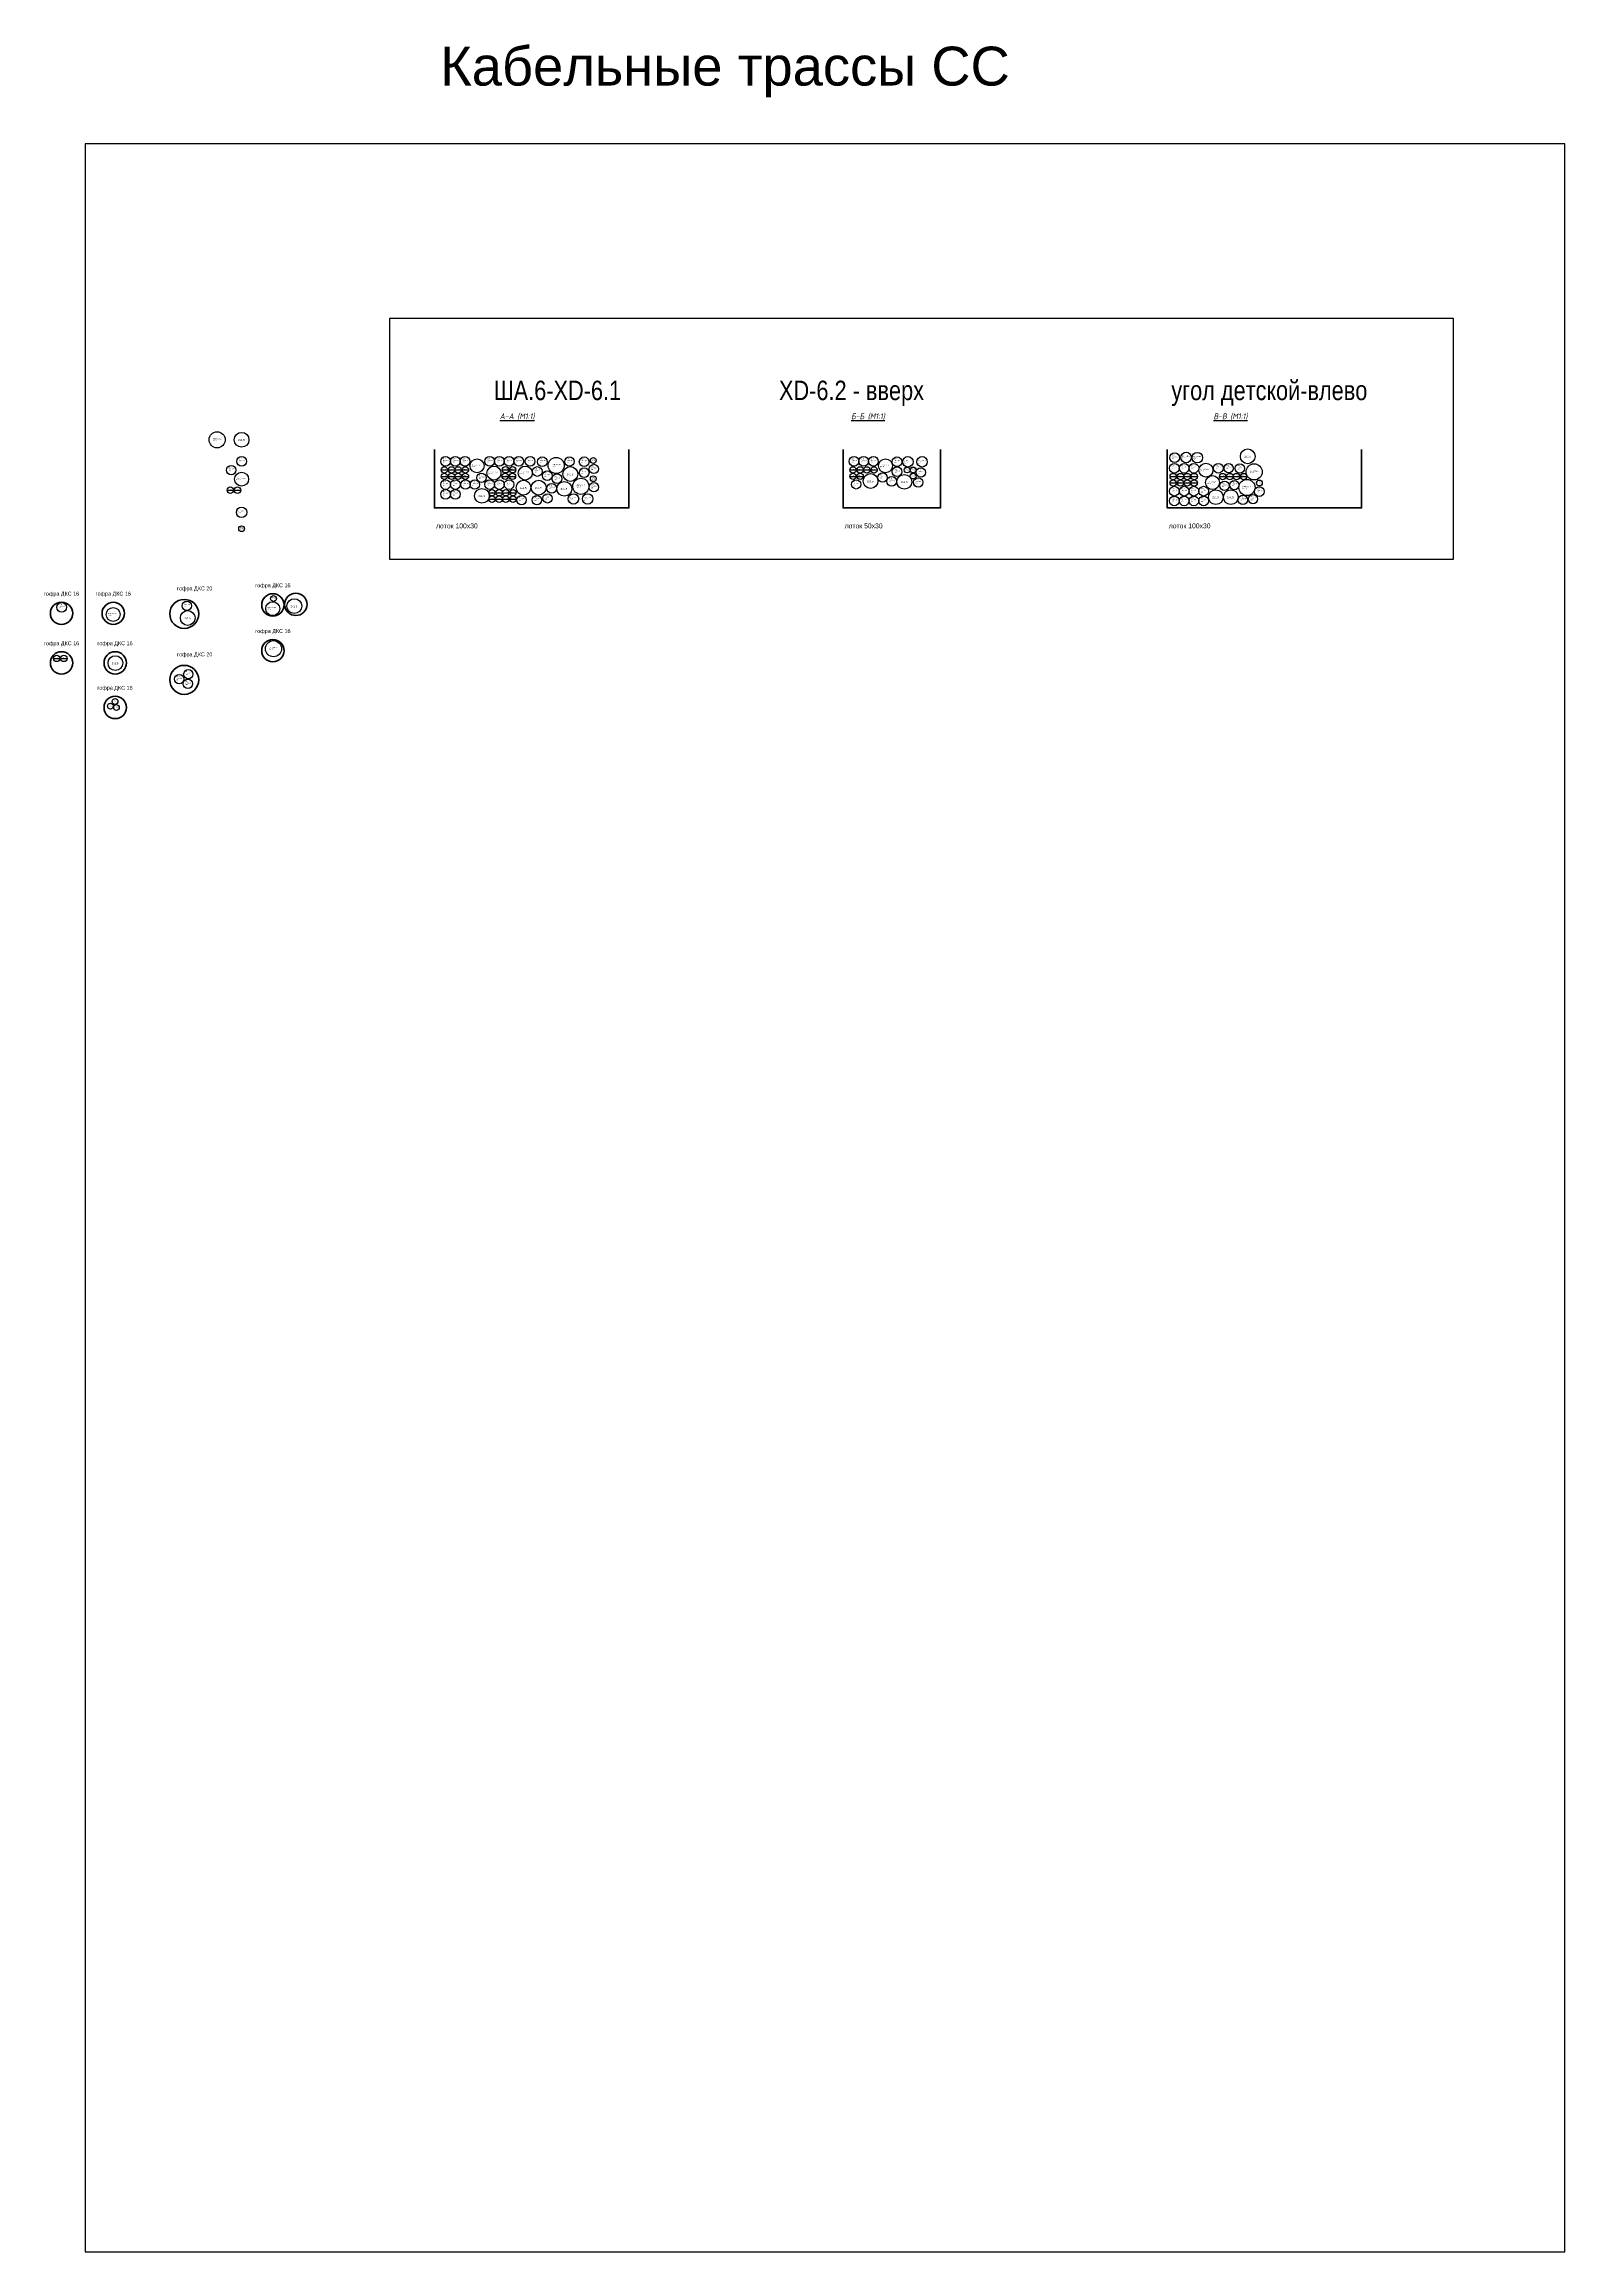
# Model space of a CAD drawing. Header units: millimetres. Extents: x -14566 to 16488, y -7315 to 17206.
# Drawn here: x -6710 to -5928, y -7315 to -6180 of the extents above; entities that cross this region are included whole.
import ezdxf

# ---------------------------------------------------------------- set-up
doc = ezdxf.new("R2010")
doc.units = ezdxf.units.MM
for name, color, linetype in [('05 Слаботочка', 7, 'Continuous'), ('06 Авт-ка климата', 7, 'Continuous'), ('07 Авт-ка общая', 7, 'Continuous'), ('08 Пож. и техн. сигн.', 7, 'Continuous'), ('13 Трассы и коробки слаботочки', 7, 'Continuous')]:
    doc.layers.add(name, color=color, linetype=linetype)
doc.layers.add('100 noprint', color=2, linetype='Continuous', plot=False)
doc.styles.get("Standard").update_dxf_attribs({"font": 'arial.ttf'})
doc.styles.add('ГОСТ-ISOCPEUR', font='isocpeui.ttf', dxfattribs={"width": 0.8})

msp = doc.modelspace()

# ---------------------------------------------------------------- linework, layer by layer
at = {"layer": '05 Слаботочка', "color": 6}
for p, q in [((-6506, -6399.2), (-6499, -6399.2)), ((-6498.9, -6399.2), (-6491.9, -6399.2)), ((-6474.6, -6399.1), (-6467.6, -6399.1)), ((-6295.9, -6399.2), (-6288.9, -6399.2)), ((-6288.8, -6399.2), (-6281.8, -6399.2)), ((-6506, -6402.5), (-6499, -6402.5)), ((-6498.9, -6402.5), (-6491.9, -6402.5)), ((-6481.6, -6410.9), (-6474.6, -6410.9)), ((-6474.8, -6402.5), (-6467.8, -6402.5)), ((-6474.5, -6410.9), (-6467.5, -6410.9)), ((-6295.9, -6402.5), (-6288.9, -6402.5)), ((-6131.1, -6402.6), (-6124.1, -6402.6)), ((-6131.1, -6405.9), (-6124.1, -6405.9)), ((-6124, -6402.6), (-6117, -6402.6)), ((-6124, -6405.9), (-6117, -6405.9)), ((-6105.8, -6402.6), (-6098.8, -6402.6)), ((-6098.7, -6402.6), (-6091.7, -6402.6)), ((-6481.6, -6414.2), (-6474.6, -6414.2)), ((-6474.5, -6414.2), (-6467.5, -6414.2)), ((-6705.4, -6496.1), (-6698.4, -6496.1))]:
    msp.add_line(p, q, dxfattribs=at)
for centre, radius in [((-6503.8, -6394.8), 2.5), ((-6504.4, -6399.2), 1.65), ((-6504.4, -6402.5), 1.65), ((-6500.7, -6399.2), 1.65), ((-6500.7, -6402.5), 1.65), ((-6498.8, -6394.8), 2.5), ((-6497.3, -6399.2), 1.65), ((-6497.3, -6402.5), 1.65), ((-6493.8, -6394.8), 2.5), ((-6493.6, -6399.2), 1.65), ((-6493.6, -6402.5), 1.65), ((-6487.6, -6397.1), 3.58), ((-6485.3, -6403.2), 2.4), ((-6481.1, -6394.8), 2.5), ((-6478.9, -6400.8), 3.58), ((-6476.1, -6394.8), 2.5), ((-6473.1, -6402.5), 1.65), ((-6473, -6399.1), 1.65), ((-6471.1, -6394.8), 2.5), ((-6469.4, -6402.5), 1.65), ((-6469.3, -6399.1), 1.65), ((-6466.1, -6394.8), 2.5), ((-6462.8, -6400.8), 3.58), ((-6460.3, -6394.8), 2.5), ((-6293.7, -6394.8), 2.5), ((-6294.2, -6399.2), 1.65), ((-6294.2, -6402.5), 1.65), ((-6290.5, -6399.2), 1.65), ((-6290.5, -6402.5), 1.65), ((-6288.7, -6394.8), 2.5), ((-6287.1, -6399.2), 1.65), ((-6283.7, -6394.8), 2.5), ((-6283.4, -6399.2), 1.65), ((-6279, -6403.1), 2.4), ((-6277.5, -6397.1), 3.58), ((-6128.9, -6398.3), 2.5), ((-6123.9, -6398.3), 2.5), ((-6118.9, -6398.3), 2.5), ((-6112.7, -6399.3), 3.58), ((-6106.3, -6398.3), 2.5), ((-6101, -6398.3), 2.4), ((-6503.8, -6406.7), 2.5), ((-6503.8, -6411.7), 2.5), ((-6498.8, -6406.7), 2.5), ((-6498.8, -6411.7), 2.5), ((-6493.6, -6406.7), 2.4), ((-6488.8, -6406.7), 2.4), ((-6485.1, -6412.5), 3.8), ((-6481.1, -6406.7), 2.5), ((-6479.9, -6410.9), 1.65), ((-6476.1, -6406.7), 2.5), ((-6476.2, -6410.9), 1.65), ((-6472.8, -6410.9), 1.65), ((-6471.1, -6406.7), 2.5), ((-6469.1, -6410.9), 1.65), ((-6463.7, -6408.3), 3.8), ((-6455.9, -6408.3), 3.8), ((-6292.6, -6406.6), 2.4), ((-6285.2, -6404.9), 3.8), ((-6128.9, -6410.1), 2.5), ((-6129.5, -6402.6), 1.65), ((-6129.5, -6405.9), 1.65), ((-6125.8, -6402.6), 1.65), ((-6125.8, -6405.9), 1.65), ((-6123.9, -6410.1), 2.5), ((-6122.4, -6402.6), 1.65), ((-6122.4, -6405.9), 1.65), ((-6118.9, -6410.1), 2.5), ((-6118.7, -6402.6), 1.65), ((-6118.7, -6405.9), 1.65), ((-6113.9, -6410.1), 2.5), ((-6109.3, -6405.7), 3.58), ((-6107.6, -6413.2), 3.8), ((-6104.1, -6402.6), 1.65), ((-6103.1, -6407.3), 2.4), ((-6099.9, -6413.2), 3.8), ((-6100.4, -6402.6), 1.65), ((-6098.1, -6407), 2.4), ((-6097, -6402.6), 1.65), ((-6093.3, -6402.6), 1.65), ((-6479.9, -6414.2), 1.65), ((-6476.2, -6414.2), 1.65), ((-6472.8, -6414.2), 1.65), ((-6469.1, -6414.2), 1.65), ((-6464.7, -6414.7), 2.4), ((-6456.8, -6414.7), 2.4), ((-6128.9, -6415.1), 2.5), ((-6123.9, -6415.1), 2.5), ((-6118.9, -6415.1), 2.5), ((-6113.9, -6415.1), 2.5), ((-6701.2, -6469.8), 2.5), ((-6592.7, -6470.5), 3.58), ((-6592.3, -6465.3), 1.5), ((-6581.6, -6469.2), 3.8), ((-6674.8, -6473.5), 3.58), ((-6703.8, -6496.1), 1.65), ((-6700.1, -6496.1), 1.65)]:
    msp.add_circle(centre, radius, dxfattribs=at)
at = {"layer": '06 Авт-ка климата', "color": 5}
for centre, radius in [((-6091.2, -6392.2), 3.8), ((-6456.6, -6400), 2.5), ((-6454, -6395), 2.5), ((-6451.5, -6402.1), 2.5), ((-6446.9, -6396.9), 4.15), ((-6439.6, -6401.3), 3.8), ((-6440.1, -6394.9), 2.4), ((-6271.6, -6395), 2.5), ((-6271.6, -6400.1), 2.5), ((-6128.8, -6392.9), 2.5), ((-6095.3, -6398.4), 2.4), ((-6087.9, -6400.2), 4.15), ((-6451.3, -6413.8), 2.4), ((-6449.2, -6408.6), 2.5), ((-6446.5, -6403.7), 2.5), ((-6442.7, -6408.9), 3.8), ((-6434.2, -6407.6), 4.15), ((-6274.3, -6405), 2.5), ((-6267.8, -6405.3), 3.8), ((-6093.7, -6414.6), 2.4), ((-6091.6, -6408.2), 4.15), ((-6088.5, -6414.2), 2.4), ((-6085.2, -6410.3), 2.5), ((-6636.9, -6469), 2.4), ((-6636.4, -6475.3), 3.8), ((-6592.3, -6491.1), 4.15), ((-6673.6, -6498.5), 3.8)]:
    msp.add_circle(centre, radius, dxfattribs=at)
at = {"layer": '07 Авт-ка общая'}
for centre in [(-6432.5, -6395), (-6432.5, -6400.6)]:
    msp.add_circle(centre, 2.5, dxfattribs=at)
at = {"layer": '08 Пож. и техн. сигн.', "color": 1}
for centre, radius in [((-6427.5, -6398.7), 2.4), ((-6427.8, -6394.3), 1.5), ((-6266, -6395), 2.7), ((-6266.4, -6399.2), 1.5), ((-6263.3, -6399.2), 1.5), ((-6263.3, -6402.3), 1.5), ((-6259.4, -6400.5), 2.4), ((-6258.7, -6395), 2.7), ((-6122.9, -6392.8), 2.7), ((-6117.1, -6392.9), 2.7), ((-6438, -6414.1), 2.7), ((-6430.7, -6414.1), 2.7), ((-6427.5, -6408.1), 2.4), ((-6427.8, -6403.7), 1.5), ((-6260.7, -6405.6), 2.4), ((-6085.2, -6405.9), 1.5), ((-6636.1, -6504.2), 2.4), ((-6640.8, -6506.7), 2.4), ((-6636.3, -6509.1), 2.4), ((-6676.2, -6520.6), 1.5), ((-6673.8, -6518.2), 1.5), ((-6673.1, -6521.3), 1.5)]:
    msp.add_circle(centre, radius, dxfattribs=at)
at = {"layer": '100 noprint'}
msp.add_line((-6616.2, -6409.6), (-6609.2, -6409.6), dxfattribs=at)
msp.add_lwpolyline([(-6689.1, -6231.6), (-6689.1, -7315.2), (-5928.1, -7315.2), (-5928.1, -6231.6)], close=True, dxfattribs=at)
at = {"layer": '100 noprint', "color": 3}
msp.add_lwpolyline([(-6532.6, -6321.3), (-6532.6, -6445.1), (-5985.3, -6445.1), (-5985.3, -6321.3)], close=True, dxfattribs=at)
at = {"layer": '100 noprint'}
for centre, radius in [((-6621.3, -6383.7), 4.15), ((-6608.7, -6383.7), 3.8), ((-6614, -6399.3), 2.4), ((-6608.7, -6403.9), 3.58), ((-6608.7, -6394.8), 2.5), ((-6614.5, -6409.6), 1.65), ((-6610.8, -6409.6), 1.65), ((-6608.7, -6429.4), 1.5)]:
    msp.add_circle(centre, radius, dxfattribs=at)
at = {"layer": '100 noprint', "color": 1}
msp.add_circle((-6608.7, -6421), 2.7, dxfattribs=at)
at = {"layer": '13 Трассы и коробки слаботочки', "lineweight": 40}
for points in [[(-6509.5, -6388.7), (-6509.5, -6418.7), (-6409.5, -6418.7), (-6409.5, -6388.7)], [(-6299.3, -6388.7), (-6299.3, -6418.7), (-6249.3, -6418.7), (-6249.3, -6388.7)], [(-6132.6, -6388.7), (-6132.6, -6418.7), (-6032.6, -6418.7), (-6032.6, -6388.7)]]:
    msp.add_lwpolyline(points, dxfattribs=at)
for centre, radius in [((-6701.3, -6472.9), 5.75), ((-6674.7, -6472.9), 5.75), ((-6638.2, -6473.2), 7.45), ((-6592.6, -6468.6), 5.75), ((-6580.8, -6468.3), 5.75), ((-6592.6, -6492.1), 5.75), ((-6701.3, -6498.4), 5.75), ((-6673.7, -6498.4), 5.75), ((-6638.2, -6507.1), 7.45), ((-6673.7, -6521.3), 5.75)]:
    msp.add_circle(centre, radius, dxfattribs=at)

# ---------------------------------------------------------------- texts
at = {"layer": '05 Слаботочка', "color": 6, "width": 0.8}
for p in [(-6487, -6413.1), (-6465.6, -6409), (-6457.8, -6409), (-6287.1, -6405.5), (-6109.4, -6413.8), (-6101.8, -6413.8), (-6583.5, -6469.8)]:
    msp.add_text('2x1.5', height=1, dxfattribs=at).set_placement(p)
at = {"layer": '05 Слаботочка', "color": 6, "width": 2.817, "attachment_point": 1}
for s, insert, char_height in [('{UTP 4х2х0,52 мм}', (-6505.1, -6393.2), 0.5), ('{Аудиошнур}', (-6504.2, -6398.6), 0.5), ('{UTP 4х2х0,52 мм}', (-6500.1, -6393.2), 0.5), ('{Аудиошнур}', (-6497.1, -6398.6), 0.5), ('{UTP 4х2х0,52 мм}', (-6495.1, -6393.2), 0.5), ('{РК75-4,9-312А (RG-6)}', (-6490.5, -6396.4), 0.5), ('{UTP 4х2х0,52 мм}', (-6482.4, -6393.2), 0.5), ('{РК75-4,9-312А (RG-6)}', (-6481.8, -6400), 0.5), ('{UTP 4х2х0,52 мм}', (-6477.4, -6393.2), 0.5), ('{Аудиошнур}', (-6472.9, -6398.5), 0.5), ('{UTP 4х2х0,52 мм}', (-6472.4, -6393.2), 0.5), ('{UTP 4х2х0,52 мм}', (-6467.4, -6393.2), 0.5), ('{РК75-4,9-312А (RG-6)}', (-6465.7, -6400), 0.5), ('{UTP 4х2х0,52 мм}', (-6461.6, -6393.2), 0.5), ('{UTP 4х2х0,52 мм}', (-6295, -6393.2), 0.5), ('{Аудиошнур}', (-6294.1, -6398.6), 0.5), ('{UTP 4х2х0,52 мм}', (-6290, -6393.2), 0.5), ('{Аудиошнур}', (-6287, -6398.6), 0.5), ('{UTP 4х2х0,52 мм}', (-6285, -6393.2), 0.5), ('{РК75-4,9-312А (RG-6)}', (-6280.4, -6396.4), 0.5), ('{UTP 4х2х0,52 мм}', (-6130.2, -6396.6), 0.5), ('{UTP 4х2х0,52 мм}', (-6125.2, -6396.6), 0.5), ('{UTP 4х2х0,52 мм}', (-6120.2, -6396.6), 0.5), ('{РК75-4,9-312А (RG-6)}', (-6115.6, -6398.5), 0.5), ('{UTP 4х2х0,52 мм}', (-6107.6, -6396.6), 0.5), ('{UTP 2х2х0,52 мм}', (-6102.3, -6396.6), 0.5), ('{UTP 4х2х0,52 мм}', (-6505.1, -6405.1), 0.5), ('{UTP 4х2х0,52 мм}', (-6505.1, -6410.1), 0.5), ('{Аудиошнур}', (-6504.2, -6401.9), 0.5), ('{UTP 4х2х0,52 мм}', (-6500.1, -6405.1), 0.5), ('{UTP 4х2х0,52 мм}', (-6500.1, -6410.1), 0.5), ('{Аудиошнур}', (-6497.1, -6401.9), 0.5), ('{UTP 2х2х0,52 мм}', (-6494.9, -6405.1), 0.5), ('{UTP 2х2х0,52 мм}', (-6490.1, -6405.1), 0.5), ('{UTP 2х2х0,52 мм}', (-6486.6, -6401.6), 0.5), ('{UTP 4х2х0,52 мм}', (-6482.4, -6405), 0.5), ('{Аудиошнур}', (-6479.8, -6410.4), 0.5), ('{UTP 4х2х0,52 мм}', (-6477.4, -6405), 0.5), ('{Аудиошнур}', (-6473, -6401.9), 0.5), ('{Аудиошнур}', (-6472.7, -6410.4), 0.5), ('{UTP 4х2х0,52 мм}', (-6472.4, -6405), 0.5), ('{Аудиошнур}', (-6294.1, -6401.9), 0.5), ('{UTP 2х2х0,52 мм}', (-6293.9, -6405), 0.5), ('{UTP 2х2х0,52 мм}', (-6280.3, -6401.4), 0.5), ('{UTP 4х2х0,52 мм}', (-6130.2, -6408.5), 0.5), ('{Аудиошнур}', (-6129.3, -6402), 0.5), ('{Аудиошнур}', (-6129.3, -6405.3), 0.5), ('{UTP 4х2х0,52 мм}', (-6125.2, -6408.5), 0.5), ('{Аудиошнур}', (-6122.2, -6402), 0.5), ('{Аудиошнур}', (-6122.2, -6405.3), 0.5), ('{UTP 4х2х0,52 мм}', (-6120.2, -6408.5), 0.5), ('{UTP 4х2х0,52 мм}', (-6115.2, -6408.5), 0.5), ('{РК75-4,9-312А (RG-6)}', (-6112.2, -6405), 0.5), ('{UTP 2х2х0,52 мм}', (-6104.4, -6405.7), 0.5), ('{Аудиошнур}', (-6104, -6402), 0.5), ('{UTP 2х2х0,52 мм}', (-6099.4, -6405.3), 0.5), ('{Аудиошнур}', (-6096.9, -6402), 0.5), ('{Аудиошнур}', (-6479.8, -6413.7), 0.5), ('{Аудиошнур}', (-6472.7, -6413.7), 0.5), ('{UTP 2х2х0,52 мм}', (-6466, -6413), 0.5), ('{UTP 2х2х0,52 мм}', (-6458.1, -6413), 0.5), ('{UTP 4х2х0,52 мм}', (-6130.2, -6413.5), 0.5), ('{UTP 4х2х0,52 мм}', (-6125.2, -6413.5), 0.5), ('{UTP 4х2х0,52 мм}', (-6120.2, -6413.5), 0.5), ('{UTP 4х2х0,52 мм}', (-6115.2, -6413.5), 0.5), ('{UTP 4х2х0,52 мм}', (-6702.5, -6468.1), 0.5), ('{КСПВ 2х0,50 мм}', (-6593.2, -6464.5), 0.4), ('{РК75-4,9-312А (RG-6)}', (-6677.7, -6472.7), 0.5), ('{РК75-4,9-312А (RG-6)}', (-6595.6, -6469.7), 0.5), ('{Аудиошнур}', (-6703.7, -6495.6), 0.5)]:
    msp.add_mtext(s, dxfattribs=dict(at, insert=insert, char_height=char_height))
at = {"layer": '06 Авт-ка климата', "color": 5, "width": 0.8}
for p in [(-6441.5, -6401.9), (-6093.1, -6392.8), (-6444.6, -6409.5), (-6269.6, -6405.9), (-6638.3, -6475.9), (-6675.5, -6499.1)]:
    msp.add_text('2x1.5', height=1, dxfattribs=at).set_placement(p)
at = {"layer": '06 Авт-ка климата', "color": 5, "char_height": 0.5, "width": 2.817, "attachment_point": 1}
for s, insert in [('{UTP 4х2х0,52 мм}', (-6457.9, -6398.3)), ('{UTP 4х2х0,52 мм}', (-6455.3, -6393.3)), ('{UTP 4х2х0,52 мм}', (-6452.8, -6400.5)), ('{КВВГнг(А)-LS 5х0,75}', (-6449, -6396.1)), ('{UTP 2х2х0,52 мм}', (-6441.4, -6393.3)), ('{UTP 4х2х0,52 мм}', (-6272.9, -6398.5)), ('{UTP 4х2х0,52 мм}', (-6272.8, -6393.3)), ('{UTP 4х2х0,52 мм}', (-6130, -6391.3)), ('{UTP 2х2х0,52 мм}', (-6096.5, -6396.7)), ('{КВВГнг(А)-LS 5х0,75}', (-6090.1, -6399.5)), ('{UTP 2х2х0,52 мм}', (-6452.6, -6412.1)), ('{UTP 4х2х0,52 мм}', (-6450.5, -6406.9)), ('{UTP 4х2х0,52 мм}', (-6447.8, -6402.1)), ('{КВВГнг(А)-LS 5х0,75}', (-6436.4, -6406.8)), ('{UTP 4х2х0,52 мм}', (-6275.6, -6403.3)), ('{КВВГнг(А)-LS 5х0,75}', (-6093.8, -6407.5)), ('{UTP 4х2х0,52 мм}', (-6086.5, -6408.6)), ('{UTP 2х2х0,52 мм}', (-6094.9, -6413)), ('{UTP 2х2х0,52 мм}', (-6089.8, -6412.6)), ('{UTP 2х2х0,52 мм}', (-6638.2, -6467.3)), ('{КВВГнг(А)-LS 5х0,75}', (-6594.5, -6490.3))]:
    msp.add_mtext(s, dxfattribs=dict(at, insert=insert))
at = {"layer": '07 Авт-ка общая', "char_height": 0.5, "width": 2.817, "attachment_point": 1}
for insert in [(-6433.8, -6393.3), (-6433.8, -6399)]:
    msp.add_mtext('{UTP 4х2х0,52 мм}', dxfattribs=dict(at, insert=insert))
at = {"layer": '08 Пож. и техн. сигн.', "color": 1, "width": 2.817, "attachment_point": 1}
for s, insert, char_height in [('{UTP 2х2х0,52 мм}', (-6428.8, -6397), 0.5), ('{КСПВ 2х0,50 мм}', (-6428.6, -6393.5), 0.4), ('{КПСнг(А)-FRLS 1x2x0,5 мм}', (-6268.1, -6394.2), 0.4), ('{КСПВ 2х0,50 мм}', (-6267.3, -6398.3), 0.4), ('{КСПВ 2х0,50 мм}', (-6264.2, -6398.3), 0.4), ('{КПСнг(А)-FRLS 1x2x0,5 мм}', (-6260.8, -6394.2), 0.4), ('{UTP 2х2х0,52 мм}', (-6260.7, -6398.9), 0.5), ('{КПСнг(А)-FRLS 1x2x0,5 мм}', (-6125, -6391.9), 0.4), ('{КПСнг(А)-FRLS 1x2x0,5 мм}', (-6119.2, -6392.1), 0.4), ('{UTP 2х2х0,52 мм}', (-6428.8, -6406.4), 0.5), ('{КСПВ 2х0,50 мм}', (-6428.6, -6402.9), 0.4), ('{КСПВ 2х0,50 мм}', (-6264.2, -6401.4), 0.4), ('{UTP 2х2х0,52 мм}', (-6262, -6404), 0.5), ('{КСПВ 2х0,50 мм}', (-6086.1, -6405), 0.4), ('{КПСнг(А)-FRLS 1x2x0,5 мм}', (-6440.1, -6413.2), 0.4), ('{КПСнг(А)-FRLS 1x2x0,5 мм}', (-6432.8, -6413.2), 0.4), ('{UTP 2х2х0,52 мм}', (-6637.3, -6502.5), 0.5), ('{UTP 2х2х0,52 мм}', (-6642.1, -6505.1), 0.5), ('{UTP 2х2х0,52 мм}', (-6637.6, -6507.5), 0.5), ('{КСПВ 2х0,50 мм}', (-6677.1, -6519.8), 0.4), ('{КСПВ 2х0,50 мм}', (-6674.7, -6517.4), 0.4), ('{КСПВ 2х0,50 мм}', (-6674, -6520.5), 0.4)]:
    msp.add_mtext(s, dxfattribs=dict(at, insert=insert, char_height=char_height))
at = {"layer": '100 noprint'}
msp.add_text('Кабельные трассы СС', height=20, dxfattribs=at).set_placement((-6506.6, -6201.6))
at = {"layer": '100 noprint', "width": 0.8}
for s, height, p in [('ША.6-XD-6.1', 10, (-6479, -6363.3)), ('XD-6.2 - вверх', 10, (-6332.3, -6363.3)), ('угол детской-влево', 10, (-6130.5, -6363.3)), ('2x1.5', 1, (-6610.5, -6384.3))]:
    msp.add_text(s, height=height, dxfattribs=at).set_placement(p)
at = {"layer": '100 noprint', "width": 2.817, "attachment_point": 1}
for s, insert, char_height in [('{КВВГнг(А)-LS 5х0,75}', (-6623.4, -6382.9), 0.5), ('{UTP 2х2х0,52 мм}', (-6615.2, -6397.6), 0.5), ('{UTP 4х2х0,52 мм}', (-6609.9, -6393.2), 0.5), ('{Аудиошнур}', (-6614.4, -6409), 0.5), ('{РК75-4,9-312А (RG-6)}', (-6611.5, -6403.1), 0.5), ('{КСПВ 2х0,50 мм}', (-6609.5, -6428.6), 0.4)]:
    msp.add_mtext(s, dxfattribs=dict(at, insert=insert, char_height=char_height))
at = {"layer": '100 noprint', "color": 1, "insert": (-6610.7, -6420.1), "char_height": 0.4, "width": 2.817, "attachment_point": 1}
msp.add_mtext('{КПСнг(А)-FRLS 1x2x0,5 мм}', dxfattribs=at)
at = {"layer": '13 Трассы и коробки слаботочки', "width": 0.8}
for s, height, p in [('лоток 100х30', 2.5, (-6508.7, -6429.2)), ('лоток 50х30', 2.5, (-6298.5, -6429.2)), ('лоток 100х30', 2.5, (-6131.8, -6429.2)), ('гофра ДКС 16', 2, (-6601.7, -6459.5)), ('гофра ДКС 16', 2, (-6710.4, -6463.8)), ('гофра ДКС 16', 2, (-6683.8, -6463.8)), ('гофра ДКС 20', 2, (-6641.9, -6461.1)), ('гофра ДКС 16', 2, (-6710.4, -6489.3)), ('гофра ДКС 16', 2, (-6682.9, -6489.3)), ('гофра ДКС 16', 2, (-6601.7, -6483)), ('гофра ДКС 20', 2, (-6641.9, -6495)), ('гофра ДКС 16', 2, (-6682.9, -6512.2))]:
    msp.add_text(s, height=height, dxfattribs=at).set_placement(p)
at = {"layer": '13 Трассы и коробки слаботочки', "char_height": 3, "width": 42.588, "attachment_point": 1, "style": 'ГОСТ-ISOCPEUR'}
for s, insert in [('{\\LА-А (М1:1)}', (-6475.9, -6370.1)), ('{\\LБ-Б (М1:1)}', (-6295.2, -6370.1)), ('{\\LВ-В (М1:1)}', (-6108.8, -6370.1))]:
    msp.add_mtext(s, dxfattribs=dict(at, insert=insert))

doc.saveas('drawing.dxf')
